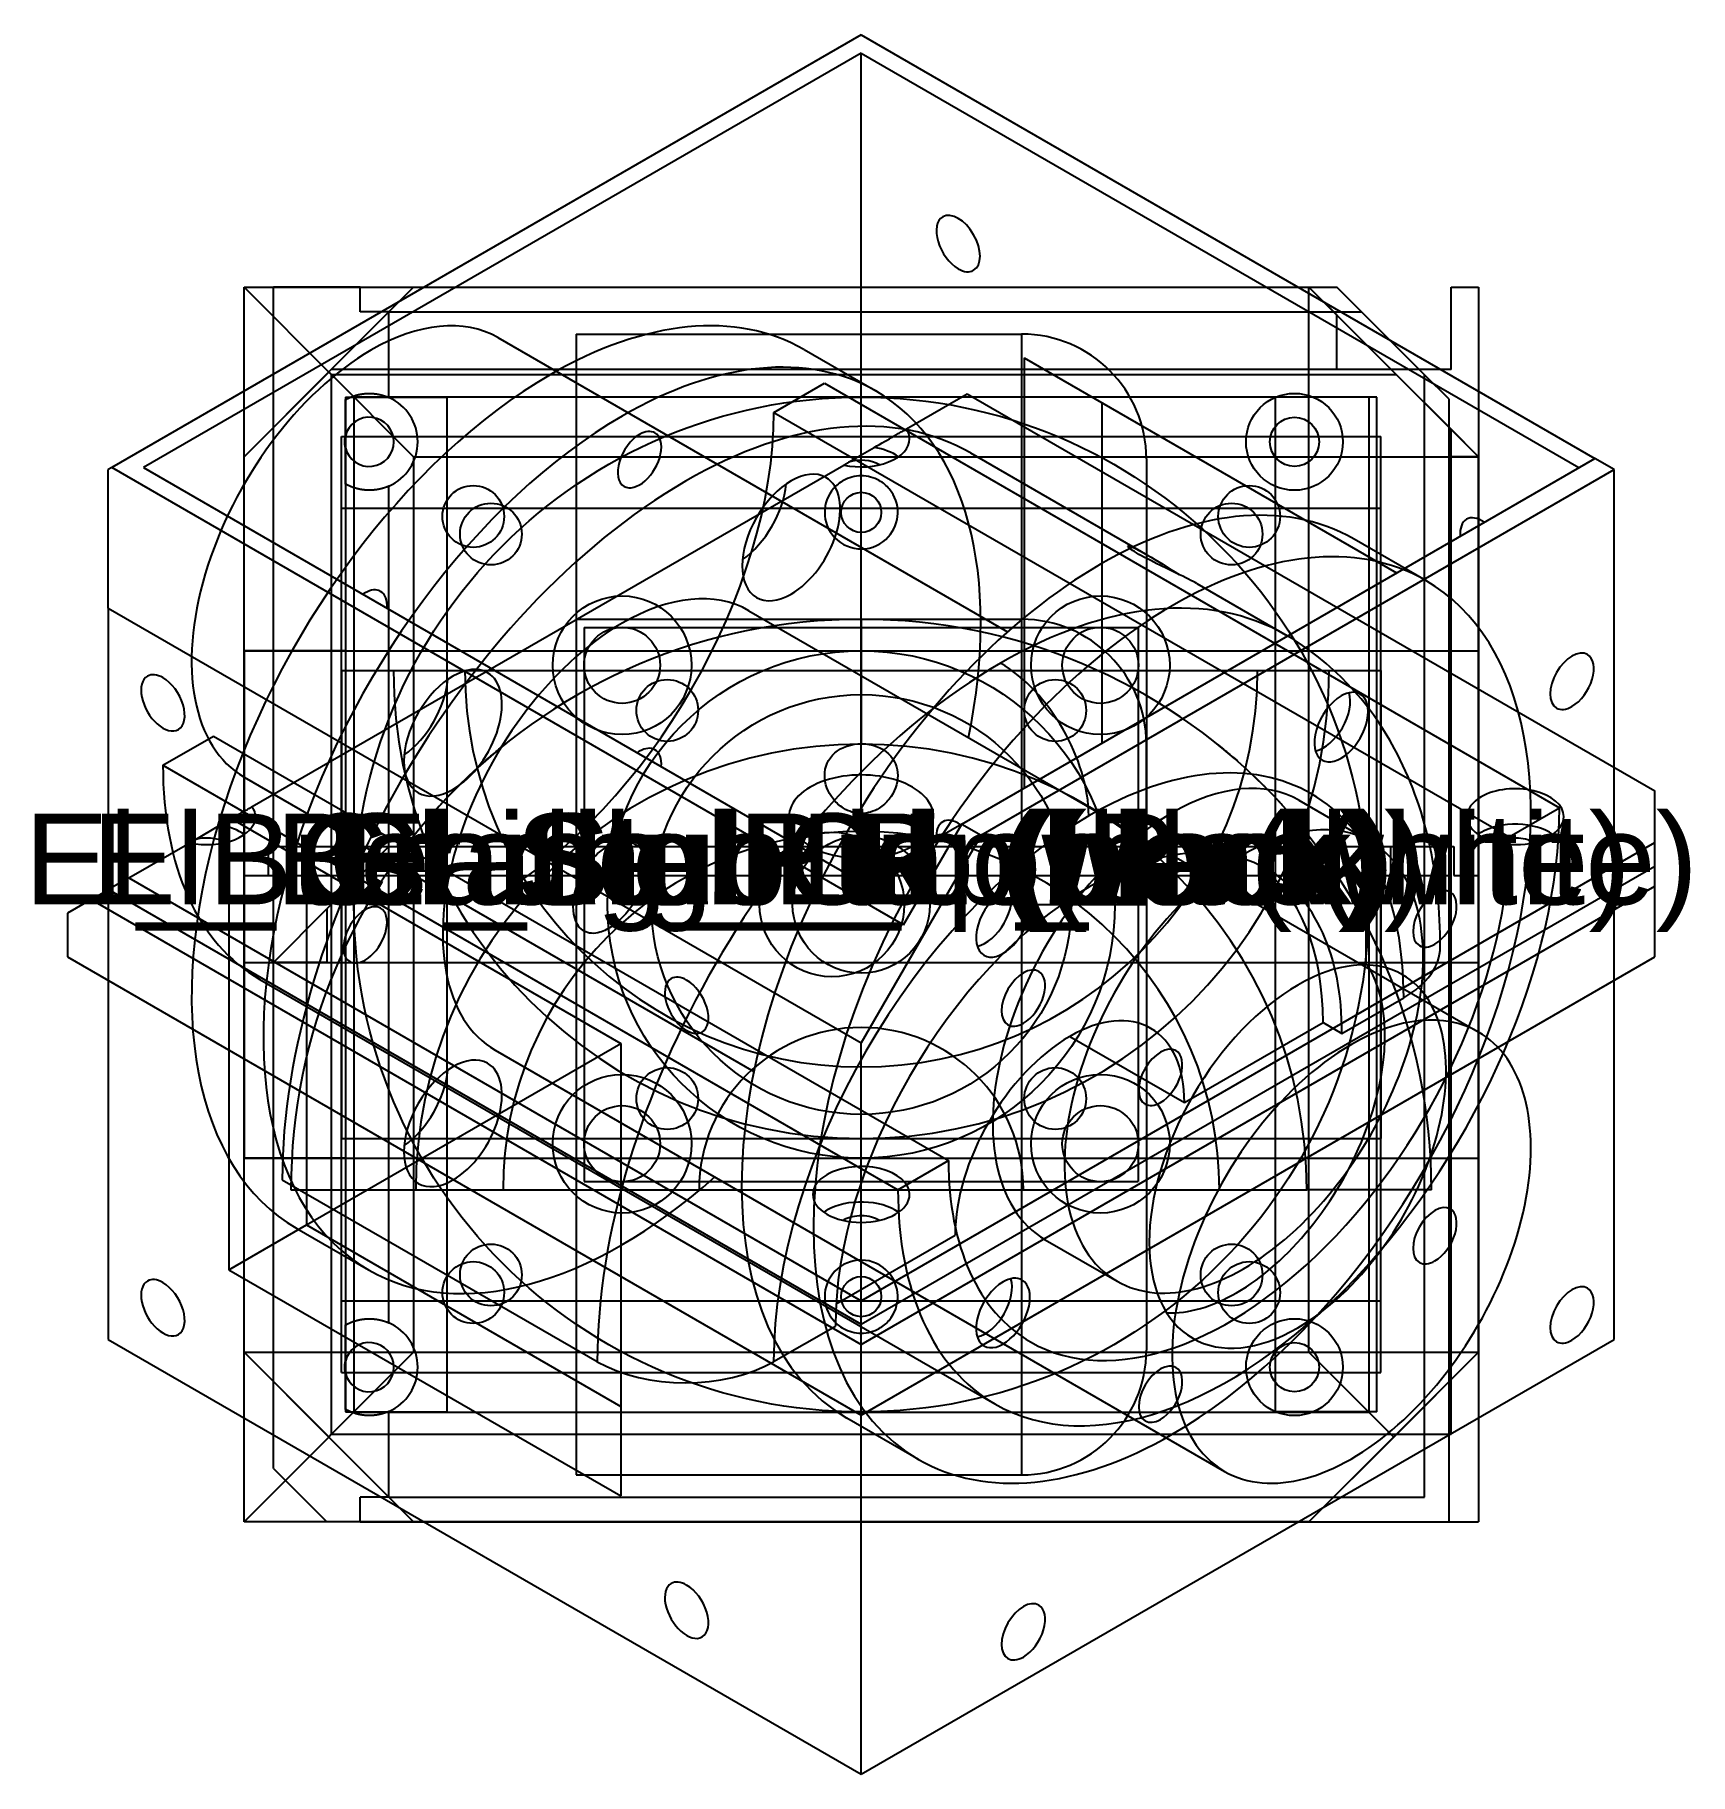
# Model space of a CAD drawing. Header units: millimetres. Extents: x 178.2 to 241.9, y 115 to 182.
import ezdxf
from ezdxf.enums import TextEntityAlignment as Align

# ---------------------------------------------------------------- set-up
doc = ezdxf.new("R2010")
doc.units = ezdxf.units.MM
for name, color, linetype in [('A_05_Cradle_Cradle_Hub', 7, 'CONTINUOUS'), ('A_05_Cradle_Cradle_Lid', 7, 'CONTINUOUS'), ('A_05_Cradle_El_Bearing_Cap_R', 7, 'CONTINUOUS'), ('A_05_Cradle_El_Bushing_R_Lower', 7, 'CONTINUOUS'), ('A_05_Cradle_El_Stub_L', 7, 'CONTINUOUS'), ('A_05_Cradle_El_Stub_R', 7, 'CONTINUOUS'), ('V_05_Cradle_Cradle_Hub_0', 7, 'CONTINUOUS'), ('V_05_Cradle_Cradle_Hub_1', 7, 'CONTINUOUS'), ('V_05_Cradle_Cradle_Hub_2', 7, 'CONTINUOUS'), ('V_05_Cradle_Cradle_Hub_3', 7, 'CONTINUOUS'), ('V_05_Cradle_Cradle_Lid_0', 7, 'CONTINUOUS'), ('V_05_Cradle_Cradle_Lid_1', 7, 'CONTINUOUS'), ('V_05_Cradle_Cradle_Lid_2', 7, 'CONTINUOUS'), ('V_05_Cradle_Cradle_Lid_3', 7, 'CONTINUOUS'), ('V_05_Cradle_El_Bearing_Cap_R_0', 7, 'CONTINUOUS'), ('V_05_Cradle_El_Bearing_Cap_R_1', 7, 'CONTINUOUS'), ('V_05_Cradle_El_Bearing_Cap_R_2', 7, 'CONTINUOUS'), ('V_05_Cradle_El_Bearing_Cap_R_3', 7, 'CONTINUOUS'), ('V_05_Cradle_El_Bushing_R_Lower_0', 7, 'CONTINUOUS'), ('V_05_Cradle_El_Bushing_R_Lower_1', 7, 'CONTINUOUS'), ('V_05_Cradle_El_Bushing_R_Lower_2', 7, 'CONTINUOUS'), ('V_05_Cradle_El_Bushing_R_Lower_3', 7, 'CONTINUOUS'), ('V_05_Cradle_El_Stub_L_0', 7, 'CONTINUOUS'), ('V_05_Cradle_El_Stub_L_1', 7, 'CONTINUOUS'), ('V_05_Cradle_El_Stub_L_2', 7, 'CONTINUOUS'), ('V_05_Cradle_El_Stub_L_3', 7, 'CONTINUOUS'), ('V_05_Cradle_El_Stub_R_0', 7, 'CONTINUOUS'), ('V_05_Cradle_El_Stub_R_1', 7, 'CONTINUOUS'), ('V_05_Cradle_El_Stub_R_2', 7, 'CONTINUOUS'), ('V_05_Cradle_El_Stub_R_3', 7, 'CONTINUOUS')]:
    doc.layers.add(name, color=color, linetype=linetype)
doc.styles.get("Standard").update_dxf_attribs({"font": 'arial.ttf'})

msp = doc.modelspace()

# ---------------------------------------------------------------- texts
at = {"layer": 'A_05_Cradle_Cradle_Hub'}
msp.add_text('Cradle_Hub  (black)', height=3.5, dxfattribs=at).set_placement((210, 148.5), align=Align.CENTER)
at = {"layer": 'A_05_Cradle_Cradle_Lid'}
msp.add_text('Cradle_Lid  (black)', height=3.5, dxfattribs=at).set_placement((210, 148.5), align=Align.CENTER)
at = {"layer": 'A_05_Cradle_El_Bearing_Cap_R'}
msp.add_text('El_Bearing_Cap_R  (white)', height=3.5, dxfattribs=at).set_placement((210, 148.5), align=Align.CENTER)
at = {"layer": 'A_05_Cradle_El_Bushing_R_Lower'}
msp.add_text('El_Bushing_R_Lower  (white)', height=3.5, dxfattribs=at).set_placement((210, 148.5), align=Align.CENTER)
at = {"layer": 'A_05_Cradle_El_Stub_L'}
msp.add_text('El_Stub_L  (black)', height=3.5, dxfattribs=at).set_placement((210, 148.5), align=Align.CENTER)
at = {"layer": 'A_05_Cradle_El_Stub_R'}
msp.add_text('El_Stub_R  (black)', height=3.5, dxfattribs=at).set_placement((210, 148.5), align=Align.CENTER)

# ---------------------------------------------------------------- linework, layer by layer
at = {"layer": 'V_05_Cradle_Cradle_Hub_0'}
for p, q in [((232.694, 172.25), (233.75, 172.25)), ((232.694, 169.083), (232.694, 172.25)), ((233.75, 172.25), (233.75, 165.727)), ((186.25, 165.727), (189.512, 168.988)), ((189.606, 169.083), (189.512, 168.988)), ((192.773, 165.727), (189.512, 168.988)), ((232.694, 169.083), (189.606, 169.083)), ((186.25, 124.75), (186.25, 165.727)), ((192.773, 165.727), (192.773, 131.273)), ((192.773, 165.727), (233.75, 165.727)), ((233.75, 131.273), (233.75, 165.727)), ((199.339, 159.161), (220.661, 159.161)), ((199.339, 159.161), (199.339, 137.839)), ((199.339, 159.161), (220.661, 159.161)), ((199.339, 159.161), (199.339, 137.839)), ((220.661, 159.161), (220.661, 137.839)), ((220.661, 159.161), (220.661, 137.839)), ((199.339, 137.839), (220.661, 137.839)), ((199.339, 137.839), (220.661, 137.839)), ((192.773, 131.273), (186.25, 124.75)), ((192.773, 131.273), (233.75, 131.273)), ((227.227, 124.75), (233.75, 131.273)), ((227.227, 124.75), (186.25, 124.75))]:
    msp.add_line(p, q, dxfattribs=at)
for centre in [(195.75, 162.75), (224.25, 162.75), (195.75, 134.25), (224.25, 134.25)]:
    msp.add_circle(centre, 1.188, dxfattribs=at)
at = {"layer": 'V_05_Cradle_Cradle_Hub_1'}
for p, q in [((186.25, 131.273), (186.25, 172.25)), ((186.25, 172.25), (189.606, 168.894)), ((186.25, 172.25), (227.227, 172.25)), ((230.583, 168.894), (227.227, 172.25)), ((189.606, 168.894), (189.606, 128.106)), ((189.606, 168.894), (230.583, 168.894)), ((230.583, 168.894), (232.694, 166.782)), ((190.472, 168.028), (190.472, 128.972)), ((190.472, 168.028), (229.528, 168.028)), ((229.528, 168.028), (229.528, 128.972)), ((233.75, 165.727), (232.694, 166.782)), ((232.694, 165.727), (232.694, 166.782)), ((232.694, 131.273), (232.694, 165.727)), ((233.75, 165.727), (232.694, 165.727)), ((233.75, 131.273), (233.75, 165.727)), ((186.25, 131.273), (189.512, 128.012)), ((232.694, 131.273), (233.75, 131.273)), ((232.694, 128.106), (232.694, 131.273)), ((233.75, 131.273), (233.75, 124.75)), ((190.472, 128.972), (229.528, 128.972)), ((189.606, 128.106), (189.512, 128.012)), ((192.773, 124.75), (189.512, 128.012)), ((232.694, 128.106), (189.606, 128.106)), ((192.773, 124.75), (233.75, 124.75))]:
    msp.add_line(p, q, dxfattribs=at)
msp.add_circle((210, 148.5), 2.639, dxfattribs=at)
at = {"layer": 'V_05_Cradle_Cradle_Hub_2'}
for p, q in [((192.773, 172.25), (186.25, 165.727)), ((192.773, 172.25), (227.227, 172.25)), ((227.227, 131.273), (227.227, 172.25)), ((227.227, 172.25), (228.282, 171.194)), ((228.282, 171.194), (228.282, 169.083)), ((230.394, 169.083), (228.282, 169.083)), ((229.528, 169.083), (228.282, 169.083)), ((230.394, 169.083), (233.75, 165.727)), ((186.25, 131.273), (186.25, 165.727)), ((233.75, 165.727), (233.75, 131.273)), ((192.773, 124.75), (186.25, 131.273)), ((186.25, 131.273), (227.227, 131.273)), ((230.488, 128.012), (227.227, 131.273)), ((230.488, 128.012), (233.75, 131.273)), ((230.488, 128.012), (227.227, 124.75)), ((192.773, 124.75), (227.227, 124.75))]:
    msp.add_line(p, q, dxfattribs=at)
for centre, radius in [((195.072, 163.428), 1.188), ((224.928, 163.428), 1.188), ((202.536, 155.964), 1.188), ((217.464, 155.964), 1.188), ((210, 148.5), 8.075), ((202.536, 141.036), 1.188), ((217.464, 141.036), 1.188), ((195.072, 133.572), 1.188), ((224.928, 133.572), 1.188)]:
    msp.add_circle(centre, radius, dxfattribs=at)
at = {"layer": 'V_05_Cradle_Cradle_Hub_3'}
for p, q in [((210, 181.957), (181.159, 165.306)), ((210, 181.957), (238.229, 165.66)), ((210, 181.251), (182.384, 165.306)), ((210, 181.251), (237.616, 165.306)), ((210, 149.362), (210, 181.251)), ((216.27, 169.529), (230.6, 161.255)), ((216.27, 169.529), (216.27, 152.982)), ((219.255, 167.806), (219.255, 154.705)), ((181.159, 165.306), (181.025, 165.229)), ((211.627, 147.716), (181.159, 165.306)), ((182.384, 165.306), (210, 149.362)), ((213.866, 151.594), (238.229, 165.66)), ((238.975, 165.229), (238.229, 165.66)), ((181.025, 159.903), (181.025, 165.229)), ((214.613, 151.163), (238.975, 165.229)), ((238.975, 131.771), (238.975, 165.229)), ((181.025, 159.903), (181.025, 131.771)), ((181.025, 159.903), (210, 143.174)), ((185.668, 151.861), (200.745, 143.156)), ((185.668, 151.861), (185.668, 134.452)), ((213.866, 151.594), (210, 149.362)), ((211.627, 147.716), (213.866, 151.594)), ((213.866, 151.594), (214.613, 151.163)), ((214.613, 151.163), (210, 143.174)), ((188.653, 150.138), (188.653, 136.175)), ((188.653, 136.175), (200.745, 143.156)), ((200.745, 143.156), (200.745, 125.747)), ((210, 115.043), (210, 143.174)), ((185.668, 134.452), (188.653, 136.175)), ((188.653, 136.175), (200.745, 129.194)), ((185.668, 134.452), (200.745, 125.747)), ((181.025, 131.771), (210, 115.043)), ((210, 115.043), (238.975, 131.771))]:
    msp.add_line(p, q, dxfattribs=at)
for centre, major_axis, start_param, end_param in [((213.732, 173.925), (-0.594, 1.028), 0, 2.356194), ((213.732, 173.925), (-0.594, 1.028), 3.141593, 0), ((213.732, 173.925), (-0.594, 1.028), 2.356194, 3.141593), ((201.47, 165.614), (-0.594, -1.028), 0, 3.141593), ((201.47, 165.614), (-0.594, -1.028), 3.141593, 3.926991), ((201.47, 165.614), (-0.594, -1.028), 3.926991, 0), ((233.884, 162.29), (-0.594, 1.028), 0, 0.891123), ((233.884, 162.29), (-0.594, 1.028), 5.392063, 0), ((190.914, 159.519), (-0.594, -1.028), 3.141593, 3.926991), ((190.914, 159.519), (-0.594, -1.028), 3.926991, 4.032715), ((190.914, 159.519), (-0.594, -1.028), 2.25047, 3.141593), ((237.349, 157.087), (0.594, 1.028), 0, -3.141593), ((237.349, 157.087), (0.594, 1.028), -2.356194, 0), ((183.13, 156.257), (0.594, -1.028), -3.141593, 0), ((183.13, 156.257), (0.594, -1.028), -3.926991, -3.141593), ((183.13, 156.257), (0.594, -1.028), 0, -3.926991), ((237.349, 157.087), (0.594, 1.028), -3.141593, -2.356194), ((201.47, 153.425), (-0.594, -1.028), 3.926991, 4.032715), ((201.47, 153.425), (-0.594, -1.028), 3.141593, 3.926991), ((201.47, 153.425), (-0.594, -1.028), 2.25047, 3.141593), ((213.732, 150.655), (-0.594, 1.028), 0, 0.891123), ((213.732, 150.655), (-0.594, 1.028), 5.392063, 0), ((232.072, 147.945), (0.594, 1.028), 0, -3.141593), ((232.072, 147.945), (0.594, 1.028), -2.356194, 0), ((190.914, 147.331), (-0.594, -1.028), 3.926991, 0), ((190.914, 147.331), (-0.594, -1.028), 0, 3.141593), ((190.914, 147.331), (-0.594, -1.028), 3.141593, 3.926991), ((226.794, 138.804), (4.037, 6.993), 0, -3.141593), ((232.072, 147.945), (0.594, 1.028), -3.141593, -2.356194), ((216.238, 144.898), (0.594, 1.028), 0, -3.141593), ((216.238, 144.898), (0.594, 1.028), -2.356194, 0), ((224.446, 140.159), (4.037, 6.993), -2.356194, -0.294958), ((203.282, 144.622), (0.594, -1.028), -3.141593, 0), ((203.282, 144.622), (0.594, -1.028), -3.926991, -3.141593), ((203.282, 144.622), (0.594, -1.028), 0, -3.926991), ((226.794, 138.804), (4.037, 6.993), -2.356194, 0), ((216.238, 144.898), (0.594, 1.028), -3.141593, -2.356194), ((221.516, 141.851), (0.594, 1.028), 0, -3.141593), ((221.516, 141.851), (0.594, 1.028), -2.356194, 0), ((221.516, 141.851), (0.594, 1.028), -3.141593, -2.356194), ((232.072, 135.757), (0.594, 1.028), 0, -3.141593), ((232.072, 135.757), (0.594, 1.028), -2.356194, 0), ((232.072, 135.757), (0.594, 1.028), -3.141593, -2.356194), ((183.13, 132.987), (0.594, -1.028), -3.141593, 0), ((183.13, 132.987), (0.594, -1.028), -3.926991, -3.141593), ((183.13, 132.987), (0.594, -1.028), 0, -3.926991), ((237.349, 132.71), (0.594, 1.028), 0, -3.141593), ((224.446, 140.159), (4.037, 6.993), -2.846635, -2.356194), ((237.349, 132.71), (0.594, 1.028), -2.356194, 0), ((226.794, 138.804), (4.037, 6.993), -3.141593, -2.356194), ((237.349, 132.71), (0.594, 1.028), -3.141593, -2.356194), ((221.516, 129.663), (0.594, 1.028), 0, -3.141593), ((221.516, 129.663), (0.594, 1.028), -2.356194, 0), ((221.516, 129.663), (0.594, 1.028), -3.141593, -2.356194), ((203.282, 121.351), (0.594, -1.028), -3.926991, -3.141593), ((203.282, 121.351), (0.594, -1.028), -3.141593, 0), ((203.282, 121.351), (0.594, -1.028), 0, -3.926991), ((216.238, 120.521), (0.594, 1.028), 0, -3.141593), ((216.238, 120.521), (0.594, 1.028), -2.356194, 0), ((216.238, 120.521), (0.594, 1.028), -3.141593, -2.356194)]:
    msp.add_ellipse(centre, major_axis=major_axis, ratio=0.57735, start_param=start_param, end_param=end_param, dxfattribs=at)
at = {"layer": 'V_05_Cradle_Cradle_Lid_0'}
for p, q in [((191.829, 150.725), (190.716, 149.612)), ((191.829, 150.725), (231.675, 150.725)), ((231.675, 149.612), (231.675, 150.725)), ((190.716, 149.612), (189.437, 148.333)), ((190.716, 149.612), (232.621, 149.612)), ((232.621, 146.275), (232.621, 149.612)), ((187.379, 146.275), (189.437, 148.333)), ((189.437, 148.333), (189.437, 146.275)), ((189.437, 146.275), (187.379, 146.275)), ((189.437, 146.275), (232.621, 146.275))]:
    msp.add_line(p, q, dxfattribs=at)
at = {"layer": 'V_05_Cradle_Cradle_Lid_1'}
for p, q in [((187.379, 126.808), (187.379, 172.25)), ((190.716, 172.25), (187.379, 172.25)), ((190.716, 171.304), (190.716, 172.25)), ((190.716, 172.25), (228.305, 172.25)), ((229.251, 171.304), (228.305, 172.25)), ((191.829, 171.304), (190.716, 171.304)), ((191.829, 168.002), (191.829, 171.304)), ((191.829, 171.304), (229.251, 171.304)), ((231.675, 168.88), (229.251, 171.304)), ((232.621, 167.934), (231.675, 168.88)), ((231.675, 125.696), (231.675, 168.88)), ((190.154, 166.526), (190.154, 167.92)), ((232.621, 124.75), (232.621, 167.934)), ((190.154, 164.677), (190.154, 166.072)), ((191.829, 132.404), (191.829, 164.596)), ((190.154, 130.928), (190.154, 132.323)), ((190.154, 129.08), (190.154, 130.474)), ((191.829, 125.696), (191.829, 128.998)), ((187.379, 126.808), (189.437, 124.75)), ((190.716, 124.75), (190.716, 125.696)), ((191.829, 125.696), (190.716, 125.696)), ((191.829, 125.696), (231.675, 125.696)), ((190.716, 124.75), (189.437, 124.75)), ((190.716, 124.75), (232.621, 124.75))]:
    msp.add_line(p, q, dxfattribs=at)
for centre, radius in [((226.67, 166.299), 1.863), ((226.67, 166.299), 0.946), ((208.871, 148.5), 2.781), ((226.67, 130.701), 1.863), ((226.67, 130.701), 0.946)]:
    msp.add_circle(centre, radius, dxfattribs=at)
for centre, radius, start, end in [((191.072, 166.299), 1.863, -66.05414, 66.05414), ((191.072, 166.299), 0.946, -166.11496, 166.11496), ((191.072, 130.701), 1.863, -66.05414, 66.05414), ((191.072, 130.701), 0.946, -166.11496, 166.11496)]:
    msp.add_arc(centre, radius, start, end, dxfattribs=at)
for points, degree in [([(190.154, 167.92), (190.265, 167.978), (190.378, 168.028), (190.495, 168.07), (190.614, 168.105), (190.735, 168.131), (190.858, 168.15), (190.982, 168.16), (191.106, 168.162), (191.23, 168.155), (191.353, 168.141), (191.475, 168.118), (191.596, 168.087), (191.714, 168.048), (191.829, 168.002)], 1), ([(190.127, 166.299), (190.127, 166.414), (190.154, 166.526)], 2), ([(190.154, 166.072), (190.127, 166.183), (190.127, 166.299)], 2), ([(191.829, 164.596), (191.714, 164.549), (191.596, 164.51), (191.475, 164.479), (191.353, 164.457), (191.23, 164.442), (191.106, 164.436), (190.982, 164.438), (190.858, 164.448), (190.735, 164.466), (190.614, 164.493), (190.495, 164.527), (190.378, 164.569), (190.265, 164.62), (190.154, 164.677)], 1), ([(190.154, 132.323), (190.265, 132.38), (190.378, 132.431), (190.495, 132.473), (190.614, 132.507), (190.735, 132.534), (190.858, 132.552), (190.982, 132.562), (191.106, 132.564), (191.23, 132.558), (191.353, 132.543), (191.475, 132.521), (191.596, 132.49), (191.714, 132.451), (191.829, 132.404)], 1), ([(190.127, 130.701), (190.127, 130.817), (190.154, 130.928)], 2), ([(190.154, 130.474), (190.127, 130.586), (190.127, 130.701)], 2), ([(191.829, 128.998), (191.714, 128.952), (191.596, 128.913), (191.475, 128.882), (191.353, 128.859), (191.23, 128.845), (191.106, 128.838), (190.982, 128.84), (190.858, 128.85), (190.735, 128.869), (190.614, 128.895), (190.495, 128.93), (190.378, 128.972), (190.265, 129.022), (190.154, 129.08)], 1)]:
    msp.add_open_spline(points, degree=degree, dxfattribs=at)
at = {"layer": 'V_05_Cradle_Cradle_Lid_2'}
for p, q in [((187.196, 149.612), (187.196, 150.725)), ((187.196, 150.725), (230.38, 150.725)), ((230.38, 149.612), (230.38, 150.725)), ((230.38, 150.725), (232.804, 150.725)), ((232.804, 150.725), (232.804, 149.612)), ((186.25, 146.275), (186.25, 149.612)), ((186.25, 149.612), (229.434, 149.612)), ((229.434, 146.275), (229.434, 149.612)), ((229.434, 149.612), (230.38, 149.612)), ((232.804, 149.612), (233.75, 149.612)), ((233.75, 149.612), (233.75, 146.275)), ((186.25, 146.275), (229.434, 146.275)), ((229.434, 146.275), (233.75, 146.275))]:
    msp.add_line(p, q, dxfattribs=at)
at = {"layer": 'V_05_Cradle_Cradle_Lid_3'}
for p, q in [((211.739, 166.798), (214.074, 168.146)), ((214.074, 168.146), (240.536, 152.869)), ((209.511, 165.512), (210.498, 166.081)), ((186.568, 152.265), (209.331, 165.407)), ((240.536, 150.889), (240.536, 152.869)), ((184.34, 150.979), (185.326, 151.549)), ((181.824, 149.526), (184.16, 150.875)), ((210, 133.259), (240.536, 150.889)), ((240.536, 149.981), (240.536, 150.889)), ((210, 132.351), (240.536, 149.981)), ((240.536, 149.208), (240.536, 149.981)), ((181.824, 149.526), (181.037, 149.072)), ((181.824, 149.526), (210, 133.259)), ((180.369, 148.686), (179.464, 148.164)), ((180.369, 148.686), (181.037, 149.072)), ((180.369, 148.686), (210, 131.579)), ((181.037, 149.072), (210, 132.351)), ((210, 131.579), (240.536, 149.208)), ((240.536, 146.484), (240.536, 149.208)), ((179.464, 148.164), (179.464, 146.484)), ((179.464, 146.484), (210, 128.854)), ((210, 128.854), (240.536, 146.484)), ((210, 132.351), (210, 133.259)), ((210, 128.854), (210, 131.579))]:
    msp.add_line(p, q, dxfattribs=at)
for centre, major_axis, start_param, end_param in [((210, 166.411), (-1.863, 0), -3.141593, -2.774129), ((210, 166.411), (-1.863, 0), -5.079853, -3.141593), ((210, 165.044), (-1.863, 0), -2.453143, -1.84108), ((210, 165.044), (-0.946, 0), -2.398905, -1.027738), ((210, 151.879), (2.781, 0), 0, 3.141593), ((235.171, 151.879), (-1.863, 0), -0.785398, 0), ((235.171, 151.879), (-1.863, 0), -3.141593, -0.785398), ((184.829, 151.879), (-1.863, 0), -3.141593, -2.774129), ((184.829, 151.879), (-1.863, 0), -5.079853, -3.141593), ((184.829, 150.512), (-1.863, 0), -2.453143, -1.84108), ((210, 151.879), (2.781, 0), 3.141593, 5.497787), ((210, 151.879), (2.781, 0), 5.497787, 0), ((235.171, 151.879), (-1.863, 0), 0, -3.141593), ((235.171, 150.512), (-1.863, 0), -0.785398, -0.68845), ((235.171, 150.512), (-1.863, 0), -2.453143, -0.785398), ((184.829, 150.512), (-0.946, 0), -2.398905, -1.027738), ((235.171, 150.512), (-0.946, 0), -0.785398, -0.742688), ((235.171, 150.512), (-0.946, 0), -2.398905, -0.785398), ((210, 148.7), (2.781, 0), 1.428899, 1.712693), ((210, 137.346), (-1.863, 0), -0.785398, 0), ((210, 137.346), (-1.863, 0), -3.141593, -0.785398), ((210, 137.346), (-1.863, 0), 0, -3.141593), ((210, 135.979), (-1.863, 0), -0.785398, -0.68845), ((210, 135.979), (-1.863, 0), -2.453143, -0.785398), ((210, 135.979), (-0.946, 0), -2.398905, -0.785398), ((210, 135.979), (-0.946, 0), -0.785398, -0.742688)]:
    msp.add_ellipse(centre, major_axis=major_axis, ratio=0.57735, start_param=start_param, end_param=end_param, dxfattribs=at)
for points in [[(210.498, 166.081), (210.777, 166.242), (211.037, 166.392), (211.252, 166.517), (211.313, 166.552), (211.37, 166.585), (211.424, 166.616), (211.477, 166.646), (211.526, 166.675), (211.571, 166.701), (211.592, 166.713), (211.613, 166.725), (211.635, 166.737), (211.653, 166.748), (211.672, 166.759), (211.69, 166.77), (211.707, 166.779), (211.723, 166.788), (211.739, 166.798)], [(185.326, 151.549), (185.606, 151.71), (185.866, 151.86), (186.081, 151.984), (186.142, 152.019), (186.199, 152.052), (186.253, 152.084), (186.306, 152.114), (186.355, 152.142), (186.4, 152.168), (186.421, 152.181), (186.442, 152.193), (186.464, 152.205), (186.482, 152.216), (186.501, 152.227), (186.519, 152.237), (186.536, 152.247), (186.552, 152.256), (186.568, 152.265)]]:
    msp.add_open_spline(points, degree=3, knots=[1.0556822, 1.0556822, 1.0556822, 1.0556822, 1.5222063, 1.5222063, 1.5222063, 1.6554989, 1.6554989, 1.6554989, 1.7887915, 1.7887915, 1.7887915, 1.8554378, 1.8554378, 1.8554378, 1.9220842, 1.9220842, 1.9220842, 1.9887305, 1.9887305, 1.9887305, 1.9887305], dxfattribs=at)
for points, degree in [([(209.331, 165.408), (209.413, 165.455), (209.511, 165.512)], 2), ([(209.331, 165.407), (209.331, 165.408)], 1), ([(184.16, 150.875), (184.242, 150.922), (184.34, 150.979)], 2), ([(184.16, 150.875), (184.16, 150.875)], 1)]:
    msp.add_open_spline(points, degree=degree, dxfattribs=at)
at = {"layer": 'V_05_Cradle_El_Bearing_Cap_R_0'}
for p, q in [((199.029, 159.471), (216.171, 159.471)), ((211.406, 153.463), (211.406, 153.463)), ((199.029, 137.529), (216.171, 137.529))]:
    msp.add_line(p, q, dxfattribs=at)
msp.add_arc((216.171, 154.671), 4.8, 0, 90, dxfattribs=at)
for points in [[(199.029, 159.471), (199.029, 159.333), (199.029, 158.921), (199.029, 158.24), (199.029, 157.298), (199.029, 156.108), (199.029, 154.684), (199.029, 153.044), (199.029, 151.21), (199.029, 149.203), (199.029, 147.049), (199.029, 144.776), (199.029, 142.412), (199.029, 139.986), (199.029, 137.529)], [(216.171, 159.471), (216.171, 159.333), (216.171, 158.921), (216.171, 158.24), (216.171, 157.298), (216.171, 156.108), (216.171, 154.684), (216.171, 153.044), (216.171, 151.21), (216.171, 149.203), (216.171, 147.049), (216.171, 144.776), (216.171, 142.412), (216.171, 139.986), (216.171, 137.529)], [(220.971, 151.311), (220.971, 151.761), (220.971, 152.18), (220.971, 152.57), (220.971, 152.928), (220.971, 153.255), (220.971, 153.549), (220.971, 153.81), (220.971, 154.037), (220.971, 154.23), (220.971, 154.388), (220.971, 154.512), (220.971, 154.6), (220.971, 154.653), (220.971, 154.671)], [(220.971, 154.671), (220.971, 154.563), (220.971, 154.241), (220.971, 153.709), (220.971, 152.974), (220.971, 152.044), (220.971, 150.931), (220.971, 149.65), (220.971, 148.217), (220.971, 146.649), (220.971, 144.967), (220.971, 143.191), (220.971, 141.343), (220.971, 139.448), (220.971, 137.529)], [(220.971, 151.311), (220.971, 151.225), (220.971, 150.966), (220.971, 150.538), (220.971, 149.946), (220.971, 149.199), (220.971, 148.304), (220.971, 147.275), (220.971, 146.122), (220.971, 144.862), (220.971, 143.509), (220.971, 142.081), (220.971, 140.596), (220.971, 139.072), (220.971, 137.529)], [(216.171, 137.529), (216.709, 137.529), (217.239, 137.529), (217.757, 137.529), (218.254, 137.529), (218.725, 137.529), (219.164, 137.529), (219.565, 137.529), (219.924, 137.529), (220.235, 137.529), (220.496, 137.529), (220.702, 137.529), (220.851, 137.529), (220.941, 137.529), (220.971, 137.529)]]:
    msp.add_open_spline(points, degree=1, dxfattribs=at)
for points, knots in [([(208.594, 153.463), (208.593, 153.784), (208.721, 154.102), (208.988, 154.333), (209.242, 154.557), (209.625, 154.69), (210.014, 154.685), (210.414, 154.683), (210.803, 154.537), (211.051, 154.297), (211.292, 154.069), (211.407, 153.768), (211.406, 153.463)], [0, 0, 0, 0, 0.1243212, 0.1243212, 0.1243212, 0.2445828, 0.2445828, 0.2445828, 0.3682305, 0.3682305, 0.3682305, 0.4862493, 0.4862493, 0.4862493, 0.4862493]), ([(211.406, 153.463), (211.405, 153.146), (211.288, 152.821), (211.069, 152.546), (210.965, 152.415), (210.838, 152.301), (210.687, 152.205), (210.49, 152.081), (210.248, 152.002), (210, 152.003), (209.755, 152.002), (209.515, 152.079), (209.319, 152.201), (209.164, 152.299), (209.034, 152.415), (208.928, 152.55), (208.711, 152.824), (208.595, 153.148), (208.594, 153.463)], [0.4862493, 0.4862493, 0.4862493, 0.4862493, 0.6088352, 0.6088352, 0.6088352, 0.6667408, 0.6667408, 0.6667408, 0.7432668, 0.7432668, 0.7432668, 0.8189429, 0.8189429, 0.8189429, 0.87824, 0.87824, 0.87824, 1, 1, 1, 1])]:
    msp.add_open_spline(points, degree=3, knots=knots, dxfattribs=at)
at = {"layer": 'V_05_Cradle_El_Bearing_Cap_R_1'}
for p, q in [((199.029, 170.442), (216.171, 170.442)), ((199.029, 126.558), (216.171, 126.558))]:
    msp.add_line(p, q, dxfattribs=at)
for centre in [(210, 163.585), (210, 133.415)]:
    msp.add_circle(centre, 0.771, dxfattribs=at)
for centre, radius, start, end in [((216.171, 165.642), 4.8, 0, 90), ((210, 133.415), 1.406, 176.64793, 180), ((216.171, 131.358), 4.8, -90, 0)]:
    msp.add_arc(centre, radius, start, end, dxfattribs=at)
for points in [[(199.029, 170.442), (199.029, 170.304), (199.029, 169.892), (199.029, 169.211), (199.029, 168.269), (199.029, 167.079), (199.029, 165.655), (199.029, 164.015), (199.029, 162.181), (199.029, 160.174), (199.029, 158.02), (199.029, 155.747), (199.029, 153.383), (199.029, 150.957), (199.029, 148.5)], [(216.171, 170.442), (216.171, 170.304), (216.171, 169.892), (216.171, 169.211), (216.171, 168.269), (216.171, 167.079), (216.171, 165.655), (216.171, 164.015), (216.171, 162.181), (216.171, 160.174), (216.171, 158.02), (216.171, 155.747), (216.171, 153.383), (216.171, 150.957), (216.171, 148.5)], [(220.971, 165.642), (220.971, 165.535), (220.971, 165.213), (220.971, 164.68), (220.971, 163.945), (220.971, 163.015), (220.971, 161.902), (220.971, 160.621), (220.971, 159.188), (220.971, 157.62), (220.971, 155.938), (220.971, 154.162), (220.971, 152.315), (220.971, 150.419), (220.971, 148.5)], [(220.971, 162.282), (220.971, 162.196), (220.971, 161.937), (220.971, 161.509), (220.971, 160.918), (220.971, 160.17), (220.971, 159.276), (220.971, 158.246), (220.971, 157.093), (220.971, 155.833), (220.971, 154.48), (220.971, 153.052), (220.971, 151.567), (220.971, 150.043), (220.971, 148.5)], [(199.029, 148.5), (199.029, 146.043), (199.029, 143.617), (199.029, 141.253), (199.029, 138.98), (199.029, 136.826), (199.029, 134.819), (199.029, 132.985), (199.029, 131.345), (199.029, 129.921), (199.029, 128.731), (199.029, 127.789), (199.029, 127.108), (199.029, 126.696), (199.029, 126.558)], [(216.171, 148.5), (216.171, 146.043), (216.171, 143.617), (216.171, 141.253), (216.171, 138.98), (216.171, 136.826), (216.171, 134.819), (216.171, 132.985), (216.171, 131.345), (216.171, 129.921), (216.171, 128.731), (216.171, 127.789), (216.171, 127.108), (216.171, 126.696), (216.171, 126.558)], [(216.171, 148.5), (216.709, 148.5), (217.239, 148.5), (217.757, 148.5), (218.254, 148.5), (218.725, 148.5), (219.164, 148.5), (219.565, 148.5), (219.924, 148.5), (220.235, 148.5), (220.496, 148.5), (220.702, 148.5), (220.851, 148.5), (220.941, 148.5), (220.971, 148.5)], [(220.971, 148.5), (220.971, 146.581), (220.971, 144.685), (220.971, 142.838), (220.971, 141.062), (220.971, 139.38), (220.971, 137.812), (220.971, 136.379), (220.971, 135.098), (220.971, 133.985), (220.971, 133.055), (220.971, 132.32), (220.971, 131.787), (220.971, 131.465), (220.971, 131.358)], [(220.971, 148.5), (220.971, 146.957), (220.971, 145.433), (220.971, 143.948), (220.971, 142.52), (220.971, 141.167), (220.971, 139.907), (220.971, 138.754), (220.971, 137.724), (220.971, 136.83), (220.971, 136.082), (220.971, 135.491), (220.971, 135.063), (220.971, 134.804), (220.971, 134.718)]]:
    msp.add_open_spline(points, degree=1, dxfattribs=at)
for points, knots in [([(208.594, 163.585), (208.595, 163.92), (208.712, 164.241), (208.931, 164.498), (209.037, 164.623), (209.166, 164.729), (209.32, 164.815), (209.516, 164.925), (209.755, 164.992), (210, 164.991), (210.248, 164.992), (210.49, 164.923), (210.688, 164.811), (210.843, 164.722), (210.974, 164.614), (211.079, 164.486), (211.301, 164.219), (211.415, 163.887), (211.405, 163.541), (211.396, 163.228), (211.277, 162.9), (211.041, 162.64), (210.792, 162.362), (210.407, 162.18), (210.012, 162.18), (209.625, 162.174), (209.244, 162.341), (208.99, 162.607), (208.722, 162.884), (208.593, 163.246), (208.594, 163.585)], [0, 0, 0, 0, 0.122393, 0.122393, 0.122393, 0.181125, 0.181125, 0.181125, 0.256725, 0.256725, 0.256725, 0.333319, 0.333319, 0.333319, 0.393096, 0.393096, 0.393096, 0.51912, 0.51912, 0.51912, 0.63354, 0.63354, 0.63354, 0.75567, 0.75567, 0.75567, 0.875264, 0.875264, 0.875264, 1, 1, 1, 1]), ([(208.594, 133.415), (208.593, 133.753), (208.721, 134.114), (208.988, 134.39), (209.242, 134.658), (209.625, 134.827), (210.014, 134.82), (210.414, 134.819), (210.803, 134.632), (211.051, 134.348), (211.281, 134.09), (211.396, 133.767), (211.405, 133.459), (211.415, 133.108), (211.298, 132.771), (211.069, 132.502), (210.965, 132.379), (210.838, 132.274), (210.687, 132.189), (210.49, 132.077), (210.248, 132.008), (210, 132.009), (209.755, 132.008), (209.515, 132.075), (209.319, 132.185), (209.164, 132.272), (209.034, 132.379), (208.928, 132.506), (208.711, 132.763), (208.595, 133.081), (208.594, 133.415)], [0, 0, 0, 0, 0.124321, 0.124321, 0.124321, 0.244583, 0.244583, 0.244583, 0.368231, 0.368231, 0.368231, 0.480872, 0.480872, 0.480872, 0.608835, 0.608835, 0.608835, 0.666741, 0.666741, 0.666741, 0.743267, 0.743267, 0.743267, 0.818943, 0.818943, 0.818943, 0.87824, 0.87824, 0.87824, 1, 1, 1, 1])]:
    msp.add_open_spline(points, degree=3, knots=knots, dxfattribs=at)
at = {"layer": 'V_05_Cradle_El_Bearing_Cap_R_2'}
for p, q in [((192.858, 137.529), (196.218, 137.529)), ((196.218, 137.529), (203.76, 137.529)), ((216.24, 137.529), (223.782, 137.529)), ((223.782, 137.529), (227.142, 137.529))]:
    msp.add_line(p, q, dxfattribs=at)
for radius, start, end in [(21.942, 90, 180), (21.942, 90, 180), (21.942, 0, 90), (21.942, 0, 90), (17.142, 90, 180), (17.142, 0, 90), (13.782, 90, 180), (13.782, 0, 90), (6.24, 90, 180), (6.24, 0, 90)]:
    msp.add_arc((210, 137.529), radius, start, end, dxfattribs=at)
for points, degree, knots in [([(210, 159.471), (210, 159.456), (210, 159.441), (210, 159.396), (210, 159.351), (210, 159.276), (210, 159.202), (210, 159.099), (210, 158.996), (210, 158.866), (210, 158.735), (210, 158.58), (210, 158.424), (210, 158.245), (210, 158.065), (210, 157.865), (210, 157.664), (210, 157.444), (210, 157.225), (210, 156.989), (210, 156.754), (210, 156.505), (210, 156.257), (210, 155.998), (210, 155.739), (210, 155.211), (210, 154.671)], 2, [0, 0, 0, 0.1122, 0.1122, 0.224399, 0.224399, 0.336599, 0.336599, 0.448799, 0.448799, 0.560999, 0.560999, 0.673198, 0.673198, 0.785398, 0.785398, 0.897598, 0.897598, 1.009798, 1.009798, 1.121997, 1.121997, 1.234197, 1.234197, 1.346397, 1.346397, 1.570796, 1.570796, 1.570796]), ([(195.53, 154.024), (195.733, 154.202), (195.921, 154.359), (196.061, 154.474), (196.226, 154.61), (196.321, 154.685), (196.32, 154.685)], 3, [0.0752951, 0.0752951, 0.0752951, 0.0752951, 0.1524415, 0.1524415, 0.1524415, 0.2431282, 0.2431282, 0.2431282, 0.2431282]), ([(223.68, 154.685), (223.679, 154.685), (223.774, 154.61), (223.939, 154.475), (224.08, 154.359), (224.269, 154.2), (224.473, 154.021)], 3, [0.7568692, 0.7568692, 0.7568692, 0.7568692, 0.8475054, 0.8475054, 0.8475054, 0.9251452, 0.9251452, 0.9251452, 0.9251452]), ([(188.058, 137.529), (188.073, 137.529), (188.088, 137.529), (188.133, 137.529), (188.178, 137.529), (188.253, 137.529), (188.327, 137.529), (188.43, 137.529), (188.533, 137.529), (188.663, 137.529), (188.794, 137.529), (188.949, 137.529), (189.105, 137.529), (189.284, 137.529), (189.464, 137.529), (189.664, 137.529), (189.865, 137.529), (190.085, 137.529), (190.304, 137.529), (190.54, 137.529), (190.775, 137.529), (191.024, 137.529), (191.272, 137.529), (191.531, 137.529), (191.79, 137.529), (192.318, 137.529), (192.858, 137.529)], 2, [0, 0, 0, 0.1122, 0.1122, 0.224399, 0.224399, 0.336599, 0.336599, 0.448799, 0.448799, 0.560999, 0.560999, 0.673198, 0.673198, 0.785398, 0.785398, 0.897598, 0.897598, 1.009798, 1.009798, 1.121997, 1.121997, 1.234197, 1.234197, 1.346397, 1.346397, 1.570796, 1.570796, 1.570796]), ([(231.942, 137.529), (231.927, 137.529), (231.912, 137.529), (231.867, 137.529), (231.822, 137.529), (231.747, 137.529), (231.673, 137.529), (231.57, 137.529), (231.467, 137.529), (231.337, 137.529), (231.206, 137.529), (231.051, 137.529), (230.895, 137.529), (230.716, 137.529), (230.536, 137.529), (230.336, 137.529), (230.135, 137.529), (229.915, 137.529), (229.696, 137.529), (229.46, 137.529), (229.225, 137.529), (228.976, 137.529), (228.728, 137.529), (228.469, 137.529), (228.21, 137.529), (227.682, 137.529), (227.142, 137.529)], 2, [3.141593, 3.141593, 3.141593, 3.253792, 3.253792, 3.365992, 3.365992, 3.478192, 3.478192, 3.590392, 3.590392, 3.702591, 3.702591, 3.814791, 3.814791, 3.926991, 3.926991, 4.039191, 4.039191, 4.15139, 4.15139, 4.26359, 4.26359, 4.37579, 4.37579, 4.48799, 4.48799, 4.712389, 4.712389, 4.712389])]:
    msp.add_open_spline(points, degree=degree, knots=knots, dxfattribs=at)
for points, degree in [([(223.683, 154.682), (223.68, 154.685), (223.68, 154.685)], 2), ([(195.527, 154.021), (195.529, 154.022)], 1), ([(193.826, 152.357), (194.07, 152.624), (194.407, 152.975), (194.768, 153.322)], 3), ([(194.915, 153.463), (194.991, 153.535)], 1), ([(195.23, 153.756), (195.353, 153.867)], 1), ([(224.745, 153.778), (224.838, 153.693)], 1), ([(225.084, 153.464), (225.085, 153.463)], 1), ([(225.116, 153.434), (225.229, 153.326)], 1), ([(225.236, 153.319), (225.361, 153.197)], 1), ([(225.454, 153.106), (225.515, 153.044)], 1), ([(225.978, 152.567), (225.993, 152.552)], 1), ([(193.513, 152.007), (193.509, 152.003), (193.509, 152.003)], 2), ([(225.993, 152.551), (226.104, 152.434), (226.196, 152.332)], 2)]:
    msp.add_open_spline(points, degree=degree, dxfattribs=at)
at = {"layer": 'V_05_Cradle_El_Bearing_Cap_R_3'}
for p, q in [((214.207, 165.871), (221.019, 161.939)), ((222.911, 160.846), (226.329, 158.873)), ((228.497, 143.538), (230.873, 144.909)), ((222.437, 140.878), (227.77, 143.957)), ((227.77, 143.957), (228.497, 143.538)), ((218.025, 143.426), (222.437, 140.878)), ((187.721, 137.911), (199.842, 130.913)), ((209.033, 133.14), (213.612, 135.783)), ((206.63, 130.913), (209.006, 132.284))]:
    msp.add_line(p, q, dxfattribs=at)
for centre, major_axis, start_param, end_param in [((203.236, 146.869), (-10.971, -19.002), 3.141593, 3.926991), ((203.236, 146.869), (-10.971, -19.002), 3.926991, 5.497787), ((215.358, 139.87), (-10.971, -19.002), 3.141593, 3.926991), ((215.358, 139.87), (-10.971, -19.002), 3.926991, 5.497787), ((215.358, 153.867), (2.4, -4.157), -5.497787, -3.926991), ((218.752, 137.911), (-8.571, -14.846), 2.356194, 3.926991), ((218.752, 137.911), (-8.571, -14.846), 3.926991, 5.497787), ((218.752, 137.911), (-6.891, -11.936), 3.141593, 3.926991), ((218.025, 138.331), (-6.891, -11.936), 2.356194, 3.088799), ((218.752, 137.911), (-6.891, -11.936), 2.356194, 3.141593), ((218.752, 137.911), (-6.891, -11.936), 3.926991, 5.497787), ((227.479, 146.869), (-4.8, 0), -3.926991, -3.141593), ((218.025, 138.331), (-3.12, -5.404), 3.141593, 3.926991), ((218.025, 138.331), (-3.12, -5.404), 3.926991, 5.497787), ((218.025, 138.331), (-3.12, -5.404), 2.356194, 3.141593), ((203.236, 132.872), (4.8, 0), 3.926991, 5.497787)]:
    msp.add_ellipse(centre, major_axis=major_axis, ratio=0.57735, start_param=start_param, end_param=end_param, dxfattribs=at)
for points, degree in [([(220.255, 162.281), (220.255, 162.319), (220.421, 162.26), (220.667, 162.132)], 3), ([(220.667, 162.132), (220.825, 162.051), (221.019, 161.939)], 2), ([(221.019, 161.939), (221.371, 161.736), (221.81, 161.456), (222.232, 161.195)], 3), ([(198.922, 148.422), (198.923, 148.879), (199.071, 149.377), (199.333, 149.815)], 3)]:
    msp.add_open_spline(points, degree=degree, dxfattribs=at)
for points, knots in [([(222.911, 160.846), (222.754, 160.937), (222.479, 161.076), (222.122, 161.248), (221.86, 161.374), (221.554, 161.52), (221.264, 161.665), (220.923, 161.835), (220.616, 162.004), (220.439, 162.122), (220.316, 162.205), (220.255, 162.258), (220.255, 162.281)], [0.4597326, 0.4597326, 0.4597326, 0.4597326, 0.5887551, 0.5887551, 0.5887551, 0.6838045, 0.6838045, 0.6838045, 0.795919, 0.795919, 0.795919, 0.8728511, 0.8728511, 0.8728511, 0.8728511]), ([(232.279, 146.869), (232.279, 149.639), (231.731, 152.256), (230.524, 154.489), (229.546, 156.308), (228.103, 157.854), (226.329, 158.873)], [0, 0, 0, 0, 0.5, 0.5, 0.5, 1, 1, 1, 1]), ([(199.333, 149.815), (199.496, 150.087), (199.705, 150.337), (199.945, 150.531), (200.197, 150.736), (200.485, 150.874), (200.754, 150.909), (201.091, 150.957), (201.39, 150.84), (201.56, 150.593), (201.675, 150.428), (201.733, 150.208), (201.733, 149.964)], [0, 0, 0, 0, 0.0843252, 0.0843252, 0.0843252, 0.1734248, 0.1734248, 0.1734248, 0.2844527, 0.2844527, 0.2844527, 0.35911, 0.35911, 0.35911, 0.35911]), ([(201.733, 149.964), (201.733, 149.565), (201.581, 149.115), (201.352, 148.72), (201.111, 148.303), (200.789, 147.934), (200.438, 147.684), (200.277, 147.569), (200.113, 147.485), (199.946, 147.433), (199.728, 147.367), (199.508, 147.374), (199.333, 147.476), (199.052, 147.635), (198.919, 148.018), (198.922, 148.422)], [0.35911, 0.35911, 0.35911, 0.35911, 0.4808723, 0.4808723, 0.4808723, 0.6088352, 0.6088352, 0.6088352, 0.6667408, 0.6667408, 0.6667408, 0.7432668, 0.7432668, 0.7432668, 0.8643727, 0.8643727, 0.8643727, 0.8643727])]:
    msp.add_open_spline(points, degree=3, knots=knots, dxfattribs=at)
at = {"layer": 'V_05_Cradle_El_Bushing_R_Lower_0'}
for p, q in [((190, 157.5), (230, 157.5)), ((190, 139.5), (230, 139.5))]:
    msp.add_line(p, q, dxfattribs=at)
for points in [[(190, 157.5), (190, 155.485), (190, 153.495), (190, 151.555), (190, 149.69), (190, 147.923), (190, 146.277), (190, 144.772), (190, 143.427), (190, 142.259), (190, 141.283), (190, 140.51), (190, 139.951), (190, 139.613), (190, 139.5)], [(230, 157.5), (230, 155.485), (230, 153.495), (230, 151.555), (230, 149.69), (230, 147.923), (230, 146.277), (230, 144.772), (230, 143.427), (230, 142.259), (230, 141.283), (230, 140.51), (230, 139.951), (230, 139.613), (230, 139.5)]]:
    msp.add_open_spline(points, degree=1, dxfattribs=at)
at = {"layer": 'V_05_Cradle_El_Bushing_R_Lower_1'}
for p, q in [((190, 166.5), (230, 166.5)), ((190, 163.75), (190, 166.5)), ((230, 163.75), (230, 166.5)), ((190, 163.75), (230, 163.75)), ((190, 130.5), (190, 133.25)), ((190, 133.25), (230, 133.25)), ((230, 130.5), (230, 133.25)), ((190, 130.5), (230, 130.5))]:
    msp.add_line(p, q, dxfattribs=at)
for points in [[(190, 133.25), (190, 133.632), (190, 134.76), (190, 136.577), (190, 138.992), (190, 141.883), (190, 145.107), (190, 148.5), (190, 151.893), (190, 155.117), (190, 158.008), (190, 160.423), (190, 162.24), (190, 163.368), (190, 163.75)], [(230, 133.25), (230, 133.632), (230, 134.76), (230, 136.577), (230, 138.992), (230, 141.883), (230, 145.107), (230, 148.5), (230, 151.893), (230, 155.117), (230, 158.008), (230, 160.423), (230, 162.24), (230, 163.368), (230, 163.75)]]:
    msp.add_open_spline(points, degree=1, dxfattribs=at)
at = {"layer": 'V_05_Cradle_El_Bushing_R_Lower_2'}
for p, q in [((192, 157.5), (194.75, 157.5)), ((225.25, 157.5), (228, 157.5))]:
    msp.add_line(p, q, dxfattribs=at)
for radius in [18, 15.25]:
    msp.add_arc((210, 157.5), radius, -180, 0, dxfattribs=at)
at = {"layer": 'V_05_Cradle_El_Bushing_R_Lower_3'}
for p, q in [((206.641, 167.432), (208.586, 168.555)), ((208.586, 168.555), (236.87, 152.225)), ((206.641, 167.432), (234.926, 151.102)), ((183.13, 153.858), (185.074, 154.981)), ((185.074, 154.981), (213.359, 138.651)), ((183.13, 153.858), (211.414, 137.528)), ((234.926, 151.102), (236.87, 152.225)), ((186.858, 145.618), (215.142, 129.288)), ((211.414, 137.528), (213.359, 138.651))]:
    msp.add_line(p, q, dxfattribs=at)
for centre, major_axis, start_param, end_param in [((195.858, 161.207), (-7.625, -13.207), 0.785398, 2.356194), ((195.858, 161.207), (-9, -15.588), 5.497787, 0), ((224.142, 144.877), (-9, -15.588), 0, 2.356194), ((224.142, 144.877), (-7.625, -13.207), 0, 2.356194), ((224.142, 144.877), (-7.625, -13.207), 5.497787, 0), ((224.142, 144.877), (-9, -15.588), 5.497787, 0)]:
    msp.add_ellipse(centre, major_axis=major_axis, ratio=0.57735, start_param=start_param, end_param=end_param, dxfattribs=at)
at = {"layer": 'V_05_Cradle_El_Stub_L_0'}
for p, q in [((229.846, 168.021), (225.942, 168.021)), ((186.25, 158.26), (225.942, 158.26)), ((229.846, 158.26), (233.75, 158.26)), ((186.25, 138.74), (225.942, 138.74)), ((229.846, 138.74), (233.75, 138.74)), ((229.846, 128.979), (225.942, 128.979))]:
    msp.add_line(p, q, dxfattribs=at)
for points in [[(225.942, 128.979), (225.942, 129.469), (225.942, 130.913), (225.942, 133.238), (225.942, 136.329), (225.942, 140.03), (225.942, 144.156), (225.942, 148.5), (225.942, 152.844), (225.942, 156.97), (225.942, 160.671), (225.942, 163.762), (225.942, 166.087), (225.942, 167.531), (225.942, 168.021)], [(229.846, 128.979), (229.846, 129.469), (229.846, 130.913), (229.846, 133.238), (229.846, 136.329), (229.846, 140.03), (229.846, 144.156), (229.846, 148.5), (229.846, 152.844), (229.846, 156.97), (229.846, 160.671), (229.846, 163.762), (229.846, 166.087), (229.846, 167.531), (229.846, 168.021)], [(186.25, 158.26), (186.25, 158.016), (186.25, 157.294), (186.25, 156.131), (186.25, 154.585), (186.25, 152.735), (186.25, 150.672), (186.25, 148.5), (186.25, 146.328), (186.25, 144.265), (186.25, 142.415), (186.25, 140.869), (186.25, 139.706), (186.25, 138.984), (186.25, 138.74)], [(233.75, 158.26), (233.75, 158.016), (233.75, 157.294), (233.75, 156.131), (233.75, 154.585), (233.75, 152.735), (233.75, 150.672), (233.75, 148.5), (233.75, 146.328), (233.75, 144.265), (233.75, 142.415), (233.75, 140.869), (233.75, 139.706), (233.75, 138.984), (233.75, 138.74)]]:
    msp.add_open_spline(points, degree=1, dxfattribs=at)
at = {"layer": 'V_05_Cradle_El_Stub_L_1'}
for p, q in [((229.846, 168.021), (225.942, 168.021)), ((186.25, 158.26), (225.942, 158.26)), ((229.846, 158.26), (233.75, 158.26)), ((186.25, 138.74), (225.942, 138.74)), ((229.846, 138.74), (233.75, 138.74)), ((229.846, 128.979), (225.942, 128.979))]:
    msp.add_line(p, q, dxfattribs=at)
for points in [[(225.942, 128.979), (225.942, 129.469), (225.942, 130.913), (225.942, 133.238), (225.942, 136.329), (225.942, 140.03), (225.942, 144.156), (225.942, 148.5), (225.942, 152.844), (225.942, 156.97), (225.942, 160.671), (225.942, 163.762), (225.942, 166.087), (225.942, 167.531), (225.942, 168.021)], [(229.846, 128.979), (229.846, 129.469), (229.846, 130.913), (229.846, 133.238), (229.846, 136.329), (229.846, 140.03), (229.846, 144.156), (229.846, 148.5), (229.846, 152.844), (229.846, 156.97), (229.846, 160.671), (229.846, 163.762), (229.846, 166.087), (229.846, 167.531), (229.846, 168.021)], [(186.25, 158.26), (186.25, 158.199), (186.25, 158.016), (186.25, 157.713), (186.25, 157.294), (186.25, 156.764), (186.25, 156.131), (186.25, 155.402), (186.25, 154.585), (186.25, 153.693), (186.25, 152.735), (186.25, 151.724), (186.25, 150.672), (186.25, 149.593), (186.25, 148.5)], [(233.75, 158.26), (233.75, 158.199), (233.75, 158.016), (233.75, 157.713), (233.75, 157.294), (233.75, 156.764), (233.75, 156.131), (233.75, 155.402), (233.75, 154.585), (233.75, 153.693), (233.75, 152.735), (233.75, 151.724), (233.75, 150.672), (233.75, 149.593), (233.75, 148.5)], [(186.25, 148.5), (186.25, 147.407), (186.25, 146.328), (186.25, 145.276), (186.25, 144.265), (186.25, 143.307), (186.25, 142.415), (186.25, 141.598), (186.25, 140.869), (186.25, 140.236), (186.25, 139.706), (186.25, 139.287), (186.25, 138.984), (186.25, 138.801), (186.25, 138.74)], [(233.75, 148.5), (233.75, 147.407), (233.75, 146.328), (233.75, 145.276), (233.75, 144.265), (233.75, 143.307), (233.75, 142.415), (233.75, 141.598), (233.75, 140.869), (233.75, 140.236), (233.75, 139.706), (233.75, 139.287), (233.75, 138.984), (233.75, 138.801), (233.75, 138.74)]]:
    msp.add_open_spline(points, degree=1, dxfattribs=at)
at = {"layer": 'V_05_Cradle_El_Stub_L_2'}
for centre, radius in [((210, 148.5), 19.521), ((200.798, 157.702), 1.464), ((219.202, 157.702), 1.464), ((210, 148.5), 9.76), ((200.798, 139.298), 1.464), ((219.202, 139.298), 1.464)]:
    msp.add_circle(centre, radius, dxfattribs=at)
at = {"layer": 'V_05_Cradle_El_Stub_L_3'}
for p, q in [((196.016, 170.307), (215.63, 158.983)), ((231.723, 160.961), (228.962, 162.555)), ((186.256, 153.401), (205.869, 142.077)), ((226.843, 152.509), (229.603, 150.915)), ((217.083, 135.603), (219.843, 134.009)), ((212.202, 127.151), (209.442, 128.745))]:
    msp.add_line(p, q, dxfattribs=at)
for centre, major_axis, start_param, end_param in [((191.136, 161.854), (-4.88, -8.453), 3.141593, 3.926991), ((191.136, 161.854), (-4.88, -8.453), 3.926991, 0), ((219.202, 145.65), (9.76, 16.905), 0, -3.141593), ((221.963, 144.056), (9.76, 16.905), 0, -3.141593), ((221.963, 144.056), (9.76, 16.905), -2.356194, 0), ((227.784, 155.722), (-0.732, -1.268), 0.487323, 2.65427), ((228.47, 155.326), (-0.732, -1.268), 0, 3.141593), ((228.47, 155.326), (-0.732, -1.268), 3.141593, 3.926991), ((228.47, 155.326), (-0.732, -1.268), 3.926991, 0), ((221.963, 144.056), (-4.88, -8.453), 3.141593, 3.926991), ((221.963, 144.056), (-4.88, -8.453), 3.926991, 0), ((224.723, 142.462), (-4.88, -8.453), 3.141593, 3.926991), ((224.723, 142.462), (-4.88, -8.453), 0, 3.141593), ((224.723, 142.462), (-4.88, -8.453), 3.926991, 0), ((215.456, 147.813), (-0.732, -1.268), 3.926991, 0), ((214.77, 148.208), (-0.732, -1.268), 0.487323, 2.65427), ((215.456, 147.813), (-0.732, -1.268), 0, 3.141593), ((215.456, 147.813), (-0.732, -1.268), 3.141593, 3.926991), ((215.456, 132.786), (-0.732, -1.268), 3.926991, 0), ((214.77, 133.182), (-0.732, -1.268), 0.487323, 2.65427), ((215.456, 132.786), (-0.732, -1.268), 0, 3.141593), ((215.456, 132.786), (-0.732, -1.268), 3.141593, 3.926991), ((221.963, 144.056), (9.76, 16.905), -3.141593, -2.356194)]:
    msp.add_ellipse(centre, major_axis=major_axis, ratio=0.57735, start_param=start_param, end_param=end_param, dxfattribs=at)
at = {"layer": 'V_05_Cradle_El_Stub_R_0'}
for p, q in [((190.154, 168.021), (194.058, 168.021)), ((190.154, 158.26), (186.25, 158.26)), ((194.058, 158.26), (233.75, 158.26)), ((190.154, 138.74), (186.25, 138.74)), ((194.058, 138.74), (233.75, 138.74)), ((190.154, 128.979), (194.058, 128.979))]:
    msp.add_line(p, q, dxfattribs=at)
for points in [[(190.154, 168.021), (190.154, 167.531), (190.154, 166.087), (190.154, 163.762), (190.154, 160.671), (190.154, 156.97), (190.154, 152.844), (190.154, 148.5), (190.154, 144.156), (190.154, 140.03), (190.154, 136.329), (190.154, 133.238), (190.154, 130.913), (190.154, 129.469), (190.154, 128.979)], [(194.058, 168.021), (194.058, 167.531), (194.058, 166.087), (194.058, 163.762), (194.058, 160.671), (194.058, 156.97), (194.058, 152.844), (194.058, 148.5), (194.058, 144.156), (194.058, 140.03), (194.058, 136.329), (194.058, 133.238), (194.058, 130.913), (194.058, 129.469), (194.058, 128.979)], [(186.25, 138.74), (186.25, 138.984), (186.25, 139.706), (186.25, 140.869), (186.25, 142.415), (186.25, 144.265), (186.25, 146.328), (186.25, 148.5), (186.25, 150.672), (186.25, 152.735), (186.25, 154.585), (186.25, 156.131), (186.25, 157.294), (186.25, 158.016), (186.25, 158.26)], [(233.75, 158.26), (233.75, 158.016), (233.75, 157.294), (233.75, 156.131), (233.75, 154.585), (233.75, 152.735), (233.75, 150.672), (233.75, 148.5), (233.75, 146.328), (233.75, 144.265), (233.75, 142.415), (233.75, 140.869), (233.75, 139.706), (233.75, 138.984), (233.75, 138.74)]]:
    msp.add_open_spline(points, degree=1, dxfattribs=at)
at = {"layer": 'V_05_Cradle_El_Stub_R_1'}
for p, q in [((190.154, 168.021), (194.058, 168.021)), ((190.154, 158.26), (186.25, 158.26)), ((194.058, 158.26), (233.75, 158.26)), ((190.154, 138.74), (186.25, 138.74)), ((194.058, 138.74), (233.75, 138.74)), ((190.154, 128.979), (194.058, 128.979))]:
    msp.add_line(p, q, dxfattribs=at)
for points in [[(190.154, 168.021), (190.154, 167.898), (190.154, 167.531), (190.154, 166.925), (190.154, 166.087), (190.154, 165.029), (190.154, 163.762), (190.154, 162.303), (190.154, 160.671), (190.154, 158.886), (190.154, 156.97), (190.154, 154.947), (190.154, 152.844), (190.154, 150.686), (190.154, 148.5)], [(194.058, 168.021), (194.058, 167.898), (194.058, 167.531), (194.058, 166.925), (194.058, 166.087), (194.058, 165.029), (194.058, 163.762), (194.058, 162.303), (194.058, 160.671), (194.058, 158.886), (194.058, 156.97), (194.058, 154.947), (194.058, 152.844), (194.058, 150.686), (194.058, 148.5)], [(186.25, 138.74), (186.25, 138.984), (186.25, 139.706), (186.25, 140.869), (186.25, 142.415), (186.25, 144.265), (186.25, 146.328), (186.25, 148.5), (186.25, 150.672), (186.25, 152.735), (186.25, 154.585), (186.25, 156.131), (186.25, 157.294), (186.25, 158.016), (186.25, 158.26)], [(233.75, 158.26), (233.75, 158.199), (233.75, 158.016), (233.75, 157.713), (233.75, 157.294), (233.75, 156.764), (233.75, 156.131), (233.75, 155.402), (233.75, 154.585), (233.75, 153.693), (233.75, 152.735), (233.75, 151.724), (233.75, 150.672), (233.75, 149.593), (233.75, 148.5)], [(190.154, 148.5), (190.154, 146.314), (190.154, 144.156), (190.154, 142.053), (190.154, 140.03), (190.154, 138.114), (190.154, 136.329), (190.154, 134.697), (190.154, 133.238), (190.154, 131.971), (190.154, 130.913), (190.154, 130.075), (190.154, 129.469), (190.154, 129.102), (190.154, 128.979)], [(194.058, 148.5), (194.058, 146.314), (194.058, 144.156), (194.058, 142.053), (194.058, 140.03), (194.058, 138.114), (194.058, 136.329), (194.058, 134.697), (194.058, 133.238), (194.058, 131.971), (194.058, 130.913), (194.058, 130.075), (194.058, 129.469), (194.058, 129.102), (194.058, 128.979)], [(233.75, 148.5), (233.75, 147.407), (233.75, 146.328), (233.75, 145.276), (233.75, 144.265), (233.75, 143.307), (233.75, 142.415), (233.75, 141.598), (233.75, 140.869), (233.75, 140.236), (233.75, 139.706), (233.75, 139.287), (233.75, 138.984), (233.75, 138.801), (233.75, 138.74)]]:
    msp.add_open_spline(points, degree=1, dxfattribs=at)
at = {"layer": 'V_05_Cradle_El_Stub_R_2'}
for centre, radius in [((210, 148.5), 19.521), ((200.798, 157.702), 2.668), ((219.202, 157.702), 2.668), ((200.798, 157.702), 1.464), ((219.202, 157.702), 1.464), ((210, 148.5), 9.76), ((200.798, 139.298), 2.668), ((219.202, 139.298), 2.668), ((200.798, 139.298), 1.464), ((219.202, 139.298), 1.464)]:
    msp.add_circle(centre, radius, dxfattribs=at)
at = {"layer": 'V_05_Cradle_El_Stub_R_3'}
for p, q in [((207.798, 169.849), (210.558, 168.255)), ((205.678, 159.803), (233.744, 143.599)), ((195.918, 142.898), (223.984, 126.693)), ((188.277, 136.039), (191.038, 134.445))]:
    msp.add_line(p, q, dxfattribs=at)
for centre, major_axis, start_param, end_param in [((198.037, 152.944), (-9.76, -16.905), 3.141593, 3.926991), ((200.798, 151.35), (-9.76, -16.905), 3.141593, 3.926991), ((198.037, 152.944), (-9.76, -16.905), 3.926991, 0), ((200.798, 151.35), (-9.76, -16.905), 2.094395, 3.141593), ((200.798, 151.35), (-9.76, -16.905), 3.926991, 0), ((207.305, 162.62), (1.334, 2.31), 0, -3.141593), ((205.23, 163.818), (1.334, 2.31), -2.250407, -0.891186), ((207.305, 162.62), (1.334, 2.31), -2.356194, 0), ((200.798, 151.35), (-4.88, -8.453), 3.141593, 3.926991), ((207.305, 162.62), (1.334, 2.31), -3.141593, -2.356194), ((200.798, 151.35), (-4.88, -8.453), 3.926991, 0), ((194.291, 155.107), (1.334, 2.31), 0, -3.141593), ((194.291, 155.107), (1.334, 2.31), -2.356194, 0), ((192.216, 156.305), (1.334, 2.31), -2.250407, -0.891186), ((194.291, 155.107), (1.334, 2.31), -3.141593, -2.356194), ((228.864, 135.146), (-4.88, -8.453), 3.141593, 3.926991), ((228.864, 135.146), (-4.88, -8.453), 0, 3.141593), ((194.291, 140.08), (1.334, 2.31), 0, -3.141593), ((228.864, 135.146), (-4.88, -8.453), 3.926991, 0), ((192.216, 141.278), (1.334, 2.31), -2.250407, -0.891186), ((194.291, 140.08), (1.334, 2.31), -2.356194, 0), ((200.798, 151.35), (-9.76, -16.905), 0, 1.047198), ((194.291, 140.08), (1.334, 2.31), -3.141593, -2.356194)]:
    msp.add_ellipse(centre, major_axis=major_axis, ratio=0.57735, start_param=start_param, end_param=end_param, dxfattribs=at)

msp.set_redraw_order([(e.dxf.handle, doc.entitydb.next_handle()) for e in msp.query("TEXT MTEXT ATTDEF DIMENSION ARC_DIMENSION")])  # texts and dimensions are drawn at this point

doc.saveas('drawing.dxf')
